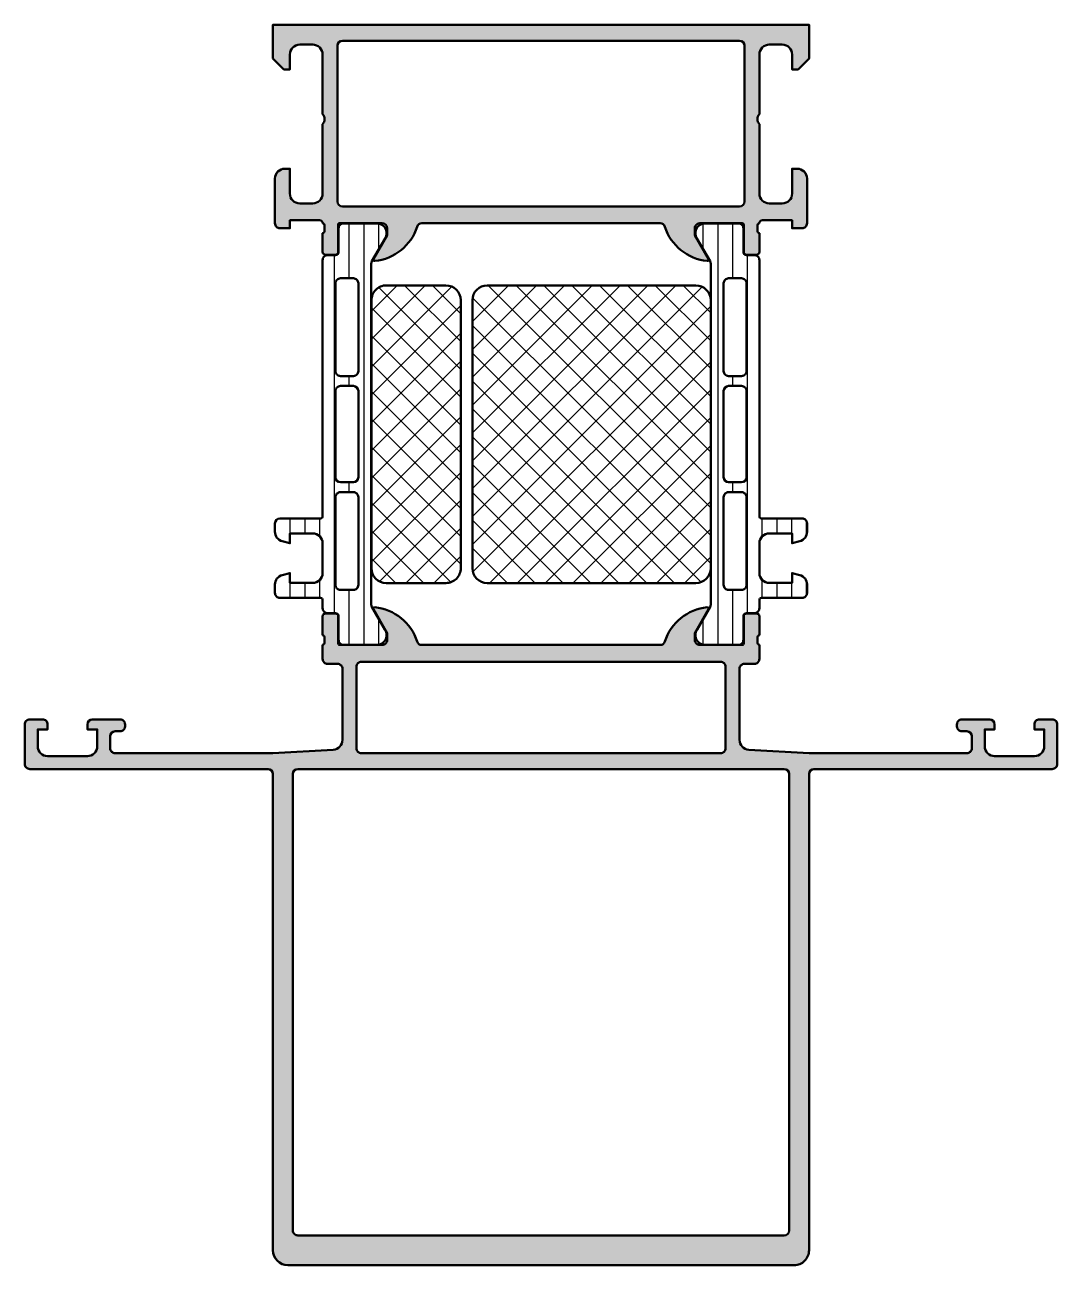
# Model space of a CAD drawing. Extents: x 0 to 104, y -50 to 75.
import ezdxf

# ---------------------------------------------------------------- set-up
doc = ezdxf.new("R2010")
doc.units = 0
for name, color, linetype, lineweight in [('0S-Alu contour', 7, 'Continuous', 50), ('0S-Alu hatch', 252, 'Continuous', 25), ('0S-Plastic contour', 254, 'Continuous', 50), ('0S-Plastic hatch', 253, 'Continuous', 25), ('0S-PT contour', 91, 'Continuous', 50), ('0S-PT hatch', 103, 'Continuous', 25)]:
    doc.layers.add(name, color=color, linetype=linetype, lineweight=lineweight)
pattern_1 = [(90, (0, 0), (-1.4859, 0), [])]
pattern_2 = [(135, (0, 0), (-1.403165018917055, -1.403165018917055), []), (225, (0, 0), (1.403165018917055, -1.403165018917055), [])]

# ---------------------------------------------------------------- blocks, each defined once
blk = doc.blocks.new('345130__077A57E2_71A7_4F3A_BFBE_2AA8965C0F9E_')
at = {"layer": '0S-Alu hatch'}
h = blk.add_hatch(color=256, dxfattribs=at)
edge = h.paths.add_edge_path()
edge.add_line((25.00000000000001, 71.60000000000001), (26.1, 70.5))
edge.add_line((26.1, 70.5), (26.7, 70.50000000000001))
edge.add_line((26.7, 70.50000000000001), (26.7, 72.00000000000001))
edge.add_ellipse((27.70000000000002, 72), major_axis=(-1.000000000000017, 0), ratio=1, start_angle=270.000000000001, end_angle=360, ccw=False)
edge.add_line((27.7, 73.00000000000001), (29, 73))
edge.add_ellipse((29, 72), major_axis=(-1, 0), ratio=1, start_angle=180, end_angle=270.0000000000004, ccw=False)
edge.add_line((30, 72.00000000000001), (30, 66))
edge.add_ellipse((29.475, 65.5), major_axis=(-0.7250000000000014, 0), ratio=1, start_angle=136.3971810272965, end_angle=223.6028189727035, ccw=False)
edge.add_line((30, 65), (30, 58))
edge.add_ellipse((28.99999999999999, 58), major_axis=(-1.000000000000003, 0), ratio=1, start_angle=90.00000000000023, end_angle=180, ccw=False)
edge.add_line((29, 56.99999999999999), (27.7, 56.99999999999999))
edge.add_ellipse((27.7, 57.99999999999999), major_axis=(-1, 0), ratio=1, start_angle=0, end_angle=89.9999999999996, ccw=False)
edge.add_line((26.7, 57.99999999999999), (26.7, 60.5))
edge.add_line((26.7, 60.5), (26.2, 60.5))
edge.add_arc((26.2, 59.5), 1, 90, 180)
edge.add_line((25.2, 59.5), (25.2, 54.99999999999995))
edge.add_arc((25.69999999999998, 54.99999999999996), 0.4999999999999823, 180, 270.0000000000025)
edge.add_line((25.7, 54.49999999999997), (26.7, 54.5))
edge.add_line((26.7, 54.5), (26.69999999999998, 55.30000000000001))
edge.add_line((26.69999999999998, 55.30000000000001), (29.69999999999998, 55.29999999999998))
edge.add_ellipse((29.69999999999999, 55), major_axis=(-0.2999999999999829, 0), ratio=1, start_angle=180, end_angle=270.0000000000007, ccw=False)
edge.add_ellipse((29.92116355345694, 54.73247940800685), major_axis=(-0.2788950563274519, 0), ratio=1, start_angle=178.8354106259004, end_angle=253.5801235805112, ccw=False)
edge.add_line((30.200001, 54.72681100000848), (30.200001, 54.27321700000849))
edge.add_ellipse((29.92113290435682, 54.26755634053144), major_axis=(-0.2789255417371575, 0), ratio=1, start_angle=106.4245945553563, end_angle=181.1628700728853, ccw=False)
edge.add_line((30, 54.00001300000849), (30, 52.12000199999998))
edge.add_arc((30.3, 52.12000199999997), 0.3000000000000007, 180, 269.9999999999986)
edge.add_line((30.29999999999999, 51.82000199999997), (31.27997431904278, 51.82000199999997))
edge.add_arc((31.27997431904279, 52.12000199999998), 0.3000000000000043, 269.9999999999986, 360)
edge.add_line((31.57997431904279, 52.12000199999998), (31.57997431904278, 54.87999999999997))
edge.add_ellipse((31.69997431904278, 54.87999999999996), major_axis=(-0.1199999999999974, 0), ratio=1, start_angle=270.00000000000676, end_angle=360, ccw=False)
edge.add_line((31.69997431904277, 54.99999999999996), (36.00000000000001, 54.99999999999996))
edge.add_ellipse((36.00000000000001, 54.49999999999997), major_axis=(-0.4999999999999929, 0), ratio=1, start_angle=180, end_angle=270, ccw=False)
edge.add_line((36.50000000000001, 54.49999999999997), (36.50000000000002, 53.79999999999995))
edge.add_line((36.50000000000002, 53.79999999999995), (35.11850454237765, 51.40717967697241))
edge.add_arc((35.23811978464832, 51.33811978464827), 0.1381197846483018, 150.0000000000017, 275.6225775507922)
edge.add_arc((34.76177675882623, 56.17660886184786), 5.0000000000001, 275.6225775507933, 342.2515836439296)
edge.add_ellipse((40.00000000000004, 54.50000000000006), major_axis=(-0.4999999999999076, 0), ratio=1, start_angle=270, end_angle=342.25158364393315, ccw=False)
edge.add_line((40.00000000000004, 54.99999999999997), (63.99999999999998, 54.99999999999996))
edge.add_ellipse((63.99999999999993, 54.50000000000002), major_axis=(-0.4999999999999361, 0), ratio=1, start_angle=197.7484163560607, end_angle=269.9999999999943, ccw=False)
edge.add_arc((69.23822324117373, 56.17660886184781), 5.000000000000039, 197.7484163560708, 264.3774224492071)
edge.add_arc((68.76188021535168, 51.33811978464827), 0.1381197846482956, 264.3774224492049, 389.9999999999957)
edge.add_line((68.88149545762235, 51.4071796769724), (67.49999999999997, 53.79999999999995))
edge.add_line((67.49999999999997, 53.79999999999995), (67.49999999999999, 54.49999999999995))
edge.add_ellipse((67.99999999999996, 54.49999999999999), major_axis=(-0.4999999999999716, 0), ratio=1, start_angle=269.9999999999984, end_angle=360, ccw=False)
edge.add_line((67.99999999999997, 54.99999999999996), (72.3000256809572, 54.99999999999996))
edge.add_ellipse((72.30002568095722, 54.87999999999998), major_axis=(-0.1199999999999761, 0), ratio=1, start_angle=180, end_angle=270.00000000000676, ccw=False)
edge.add_line((72.4200256809572, 54.87999999999996), (72.4200256809572, 52.12000199999997))
edge.add_arc((72.7200256809572, 52.12000199999997), 0.3000000000000043, 180, 270)
edge.add_line((72.7200256809572, 51.82000199999997), (73.69999999999999, 51.82000199999997))
edge.add_arc((73.69999999999999, 52.12000199999997), 0.3000000000000025, 270, 360)
edge.add_line((73.99999999999999, 52.12000199999997), (73.99999999999999, 54.00001300000848))
edge.add_ellipse((74.0788670956432, 54.26755634053145), major_axis=(-0.2789255417371992, 0), ratio=1, start_angle=-1.1628700728805939, end_angle=73.5754054446374, ccw=False)
edge.add_line((73.79999899999999, 54.27321700000849), (73.79999899999999, 54.72681100000848))
edge.add_ellipse((74.07883644654304, 54.73247940800685), major_axis=(-0.2788950563274377, 0), ratio=1, start_angle=-73.58012358050348, end_angle=1.1645893740957263, ccw=False)
edge.add_ellipse((74.29999999999998, 54.99999999999996), major_axis=(-0.3000000000000114, 0), ratio=1, start_angle=270, end_angle=360, ccw=False)
edge.add_line((74.29999999999998, 55.29999999999998), (77.30000000000001, 55.3))
edge.add_line((77.30000000000001, 55.3), (77.30000000000001, 54.49999999999999))
edge.add_line((77.30000000000001, 54.49999999999999), (78.3, 54.49999999999996))
edge.add_arc((78.30000000000001, 54.99999999999995), 0.4999999999999892, 269.9999999999984, 360)
edge.add_line((78.79999999999998, 54.99999999999995), (78.79999999999998, 59.49999999999999))
edge.add_arc((77.8, 59.49999999999999), 1.000000000000003, 0, 90)
edge.add_line((77.8, 60.5), (77.3, 60.5))
edge.add_line((77.3, 60.5), (77.3, 57.99999999999998))
edge.add_ellipse((76.30000000000001, 57.99999999999998), major_axis=(-0.9999999999999857, 0), ratio=1, start_angle=90, end_angle=180, ccw=False)
edge.add_line((76.29999999999998, 56.99999999999999), (75, 56.99999999999999))
edge.add_ellipse((75, 58), major_axis=(-1.000000000000007, 0), ratio=1, start_angle=0, end_angle=90, ccw=False)
edge.add_line((74, 58), (74, 65))
edge.add_ellipse((74.52499999999999, 65.5), major_axis=(-0.7249999999999939, 0), ratio=1, start_angle=-43.602818972704085, end_angle=43.602818972704085, ccw=False)
edge.add_line((74, 66), (74, 72))
edge.add_ellipse((74.99999999999999, 72.00000000000001), major_axis=(-0.9999999999999857, 0), ratio=1, start_angle=269.9999999999992, end_angle=360, ccw=False)
edge.add_line((75, 73), (76.29999999999998, 73))
edge.add_ellipse((76.30000000000001, 72.00000000000001), major_axis=(-0.9999999999999857, 0), ratio=1, start_angle=180, end_angle=270.0000000000008, ccw=False)
edge.add_line((77.3, 72), (77.3, 70.5))
edge.add_line((77.3, 70.5), (77.9, 70.5))
edge.add_line((77.9, 70.5), (79, 71.60000000000001))
edge.add_line((79, 71.60000000000001), (79, 75))
edge.add_line((79, 75), (25, 75))
edge.add_line((25, 75), (25.00000000000001, 71.60000000000001))
edge = h.paths.add_edge_path()
edge.add_ellipse((32.00001799965667, 72.89972055052948), major_axis=(-0.500002740875123, 0), ratio=1, start_angle=270.0003140785705, end_angle=359.99968592151924, ccw=False)
edge.add_line((32.00001525878906, 73.3997232913971), (71.99985790252686, 73.3997232913971))
edge.add_ellipse((71.99985516165924, 72.89972055052948), major_axis=(-0.5000027408751199, 0), ratio=1, start_angle=180.0003140784808, end_angle=269.99968592142864, ccw=False)
edge.add_line((72.49985790252686, 72.8997232913971), (72.49985790252686, 57.1997261047371))
edge.add_ellipse((71.99985516165924, 57.19972884560394), major_axis=(-0.5000027408751199, 0), ratio=1, start_angle=90.00031407857142, end_angle=179.9996859215194, ccw=False)
edge.add_line((71.99985790252686, 56.69972610473632), (32.00001525878906, 56.69972610473632))
edge.add_ellipse((32.00001799965667, 57.19972884560394), major_axis=(-0.5000027408751199, 0), ratio=1, start_angle=0.00031407848081244083, end_angle=89.99968592142937, ccw=False)
edge.add_line((31.50001525878906, 57.19972610473632), (31.50001525878906, 72.89972329139628))
at = {"layer": '0S-Alu contour', "color": 7}
for points in [[(77.3, 72), (77.3, 70.5), (77.9, 70.5), (79, 71.60000000000001), (79, 75), (25, 75), (25.00000000000001, 71.60000000000001)], [(27.7, 73.00000000000001), (29, 73)], [(31.50001525878906, 57.19972610473632), (31.50001525878906, 72.89972329139628)], [(32.00001525878906, 73.3997232913971), (71.99985790252686, 73.3997232913971)], [(72.49985790252686, 72.8997232913971), (72.49985790252686, 57.1997261047371)], [(75, 73), (76.29999999999998, 73)], [(25.00000000000001, 71.60000000000001), (26.1, 70.5), (26.7, 70.50000000000001), (26.7, 72.00000000000001)], [(30, 72.00000000000001), (30, 66)], [(74, 66), (74, 72)], [(30, 65), (30, 58)], [(74, 58), (74, 65)], [(26.7, 57.99999999999999), (26.7, 60.5), (26.2, 60.5)], [(77.8, 60.5), (77.3, 60.5), (77.3, 57.99999999999998)], [(25.2, 59.5), (25.2, 54.99999999999995)], [(78.79999999999998, 54.99999999999995), (78.79999999999998, 59.49999999999999)], [(29, 56.99999999999999), (27.7, 56.99999999999999)], [(71.99985790252686, 56.69972610473632), (32.00001525878906, 56.69972610473632)], [(76.29999999999998, 56.99999999999999), (75, 56.99999999999999)], [(25.7, 54.49999999999997), (26.7, 54.5), (26.69999999999998, 55.30000000000001), (29.69999999999998, 55.29999999999998)], [(74.29999999999998, 55.29999999999998), (77.30000000000001, 55.3), (77.30000000000001, 54.49999999999999), (78.3, 54.49999999999996)], [(30, 54.00001300000849), (30, 52.12000199999998)], [(30.200001, 54.72681100000848), (30.200001, 54.27321700000849)], [(31.57997431904279, 52.12000199999998), (31.57997431904278, 54.87999999999997)], [(31.69997431904277, 54.99999999999996), (36.00000000000001, 54.99999999999996)], [(36.50000000000001, 54.49999999999997), (36.50000000000002, 53.79999999999995), (35.11850454237765, 51.40717967697241)], [(40.00000000000004, 54.99999999999997), (63.99999999999998, 54.99999999999996)], [(68.88149545762235, 51.4071796769724), (67.49999999999997, 53.79999999999995), (67.49999999999999, 54.49999999999995)], [(67.99999999999997, 54.99999999999996), (72.3000256809572, 54.99999999999996)], [(72.4200256809572, 54.87999999999996), (72.4200256809572, 52.12000199999997)], [(73.79999899999999, 54.27321700000849), (73.79999899999999, 54.72681100000848)], [(73.99999999999999, 52.12000199999997), (73.99999999999999, 54.00001300000848)], [(30.29999999999999, 51.82000199999997), (31.27997431904278, 51.82000199999997)], [(72.7200256809572, 51.82000199999997), (73.69999999999999, 51.82000199999997)]]:
    blk.add_lwpolyline(points, dxfattribs=at)
at = {"layer": '0S-Alu contour', "color": 7, "extrusion": (0, 0, -1)}
for centre, radius, start, end in [((-27.70000000000002, 72), 1.000000000000017, 0, 89.99999999999898), ((-29, 72), 1, 89.99999999999959, 180), ((-32.00001799965667, 72.89972055052948), 0.500002740875123, 0.0003140784807261, 89.99968592142947), ((-71.99985516165924, 72.89972055052948), 0.5000027408751199, 90.00031407857134, 179.9996859215192), ((-74.99999999999999, 72.00000000000001), 0.9999999999999857, 0, 90.00000000000081), ((-76.30000000000001, 72.00000000000001), 0.9999999999999857, 89.9999999999992, 180), ((-29.475, 65.5), 0.7250000000000015, 136.3971810272965, 223.6028189727035), ((-74.52499999999999, 65.5), 0.7249999999999939, 316.3971810272959, 43.6028189727041), ((-27.7, 57.99999999999999), 1, 270.0000000000004, 0), ((-28.99999999999999, 58), 1.000000000000003, 180, 269.9999999999998), ((-75, 58), 1.000000000000007, 270, 0), ((-76.30000000000001, 57.99999999999998), 0.9999999999999857, 180, 270), ((-32.00001799965667, 57.19972884560394), 0.5000027408751199, 270.0003140785706, 359.9996859215192), ((-71.99985516165924, 57.19972884560394), 0.5000027408751199, 180.0003140784807, 269.9996859214286), ((-29.69999999999999, 55), 0.2999999999999829, 89.99999999999935, 180), ((-74.29999999999998, 54.99999999999996), 0.3000000000000114, 0, 90), ((-29.92116355345694, 54.73247940800685), 0.2788950563274519, 106.4198764194888, 181.1645893740997), ((-29.92113290435682, 54.26755634053144), 0.2789255417371575, 178.8371299271147, 253.5754054446437), ((-31.69997431904278, 54.87999999999996), 0.1199999999999974, 0, 89.99999999999324), ((-36.00000000000001, 54.49999999999997), 0.4999999999999929, 90, 180), ((-40.00000000000004, 54.50000000000006), 0.4999999999999076, 17.74841635606684, 90), ((-63.99999999999993, 54.50000000000002), 0.4999999999999361, 90.0000000000057, 162.2515836439393), ((-67.99999999999996, 54.49999999999999), 0.4999999999999716, 0, 90.0000000000016), ((-72.30002568095722, 54.87999999999998), 0.1199999999999761, 89.99999999999324, 180), ((-74.07883644654304, 54.73247940800685), 0.2788950563274377, 358.8354106259043, 73.58012358050365), ((-74.0788670956432, 54.26755634053145), 0.2789255417371992, 286.4245945553626, 1.162870072880582)]:
    blk.add_arc(centre, radius, start, end, dxfattribs=at)
at = {"layer": '0S-Alu contour', "color": 7}
for centre, radius, start, end in [((26.2, 59.5), 1, 90, 180), ((77.8, 59.49999999999999), 1.000000000000003, 0, 90), ((25.69999999999998, 54.99999999999996), 0.4999999999999823, 180, 270.0000000000025), ((34.76177675882623, 56.17660886184786), 5.0000000000001, 275.6225775507933, 342.2515836439296), ((69.23822324117373, 56.17660886184781), 5.000000000000039, 197.7484163560708, 264.3774224492071), ((78.30000000000001, 54.99999999999995), 0.4999999999999892, 269.9999999999984, 0), ((30.3, 52.12000199999997), 0.3000000000000007, 180, 269.9999999999986), ((31.27997431904279, 52.12000199999998), 0.3000000000000043, 269.9999999999986, 0), ((35.23811978464832, 51.33811978464827), 0.1381197846483018, 150.0000000000017, 275.6225775507922), ((68.76188021535168, 51.33811978464827), 0.1381197846482956, 264.3774224492049, 29.99999999999571), ((72.7200256809572, 52.12000199999997), 0.3000000000000043, 180, 270), ((73.69999999999999, 52.12000199999997), 0.3000000000000025, 270, 0)]:
    blk.add_arc(centre, radius, start, end, dxfattribs=at)
blk = doc.blocks.new('284033__A9D5C928_6CA8_48C4_A372_7DEFB473AED5___01EA4953_F670_4D15_8A5D_4F17DC1F72D3_')
at = {"layer": '0S-Plastic hatch'}
h = blk.add_hatch(dxfattribs=at)
h.set_pattern_fill('ANSI31', color=256, scale=0.4680000000000001, angle=45, style=0)
h.set_pattern_definition(pattern_1)
edge = h.paths.add_edge_path()
edge.add_line((30.00000000000001, 51.29262339778483), (29.999977078442, 25.45125658823265))
edge.add_ellipse((29.79583821281997, 25.45537538707199), major_axis=(-0.2041804127758801, 0), ratio=1, start_angle=90.48506106571949, end_angle=178.8441310561829, ccw=False)
edge.add_line((29.79756676571524, 25.25120229122875), (25.69756676572696, 25.25120229122875))
edge.add_arc((25.69756676572696, 24.7512022912288), 0.4999999999999467, 90, 180)
edge.add_line((25.19756676572701, 24.7512022912288), (25.19756676572701, 23.92045306784113))
edge.add_arc((26.19756676572708, 23.92045306784116), 1.000000000000066, 180, 254.9999999989172)
edge.add_line((25.93874772060629, 22.95452724155692), (26.69756676572696, 22.75120229122874))
edge.add_line((26.69756676572696, 22.75120229122874), (26.69756676572695, 23.75120229122874))
edge.add_line((26.69756676572695, 23.75120229122874), (28.99756676571536, 23.75120229122874))
edge.add_ellipse((28.99585773187428, 22.74707631855115), major_axis=(-1.004127427074072, 0), ratio=1, start_angle=180.229859678484, end_angle=269.902482024915, ccw=False)
edge.add_line((29.999977078442, 22.75110467439826), (29.999977078442, 19.7512263202546))
edge.add_ellipse((28.9958575199941, 19.75532877543038), major_axis=(-1.004127938958017, 0), ratio=1, start_angle=90.09753001532061, end_angle=179.7659122786844, ccw=False)
edge.add_line((28.99756676571531, 18.75120229122874), (26.69756676572696, 18.75120229122874))
edge.add_line((26.69756676572696, 18.75120229122874), (26.69756676572684, 19.75120229122868))
edge.add_line((26.69756676572684, 19.75120229122868), (25.93874772060627, 19.54787734087043))
edge.add_arc((26.19756676572687, 18.58195151458677), 0.9999999999994578, 105.0000000010804, 180)
edge.add_line((25.19756676572741, 18.58195151458677), (25.19756676572696, 17.75120229122873))
edge.add_arc((25.69756676572696, 17.75120229122874), 0.5000000000000027, 180, 270.0000000000008)
edge.add_line((25.69756676572696, 17.25120229122874), (29.79756676571533, 17.25120229122874))
edge.add_ellipse((29.79756676571532, 17.05120229122875), major_axis=(-0.1999999999999922, 0), ratio=1, start_angle=180, end_angle=269.999999999999, ccw=False)
edge.add_line((29.99756676571531, 17.05120229122875), (29.99888731070525, 16.21013004610087))
edge.add_arc((30.49888463137103, 16.21010925689816), 0.4999973210979717, 179.9976177199981, 269.9982316841403)
edge.add_line((30.49886919998673, 15.71011193603832), (31.30920053280163, 15.71008330962011))
edge.add_ellipse((31.30918966656731, 15.41008330981691), major_axis=(-0.299999999999997, 0), ratio=1, start_angle=179.9979247021016, end_angle=269.99792470211383, ccw=False)
edge.add_line((31.60918966637052, 15.41007244358252), (31.60877078615773, 13.01007407424409))
edge.add_arc((32.10876676317273, 13.01005332437419), 0.4999959774455613, 179.9976222209284, 269.9982271833)
edge.add_line((32.10875129255297, 12.51005734716797), (35.58529278835882, 12.50993069970387))
edge.add_arc((35.4430179914446, 13.49975392838029), 0.9999960709244808, 278.1795327540135, 392.7249408019536)
edge.add_line((36.28429022210339, 14.04035838247477), (34.96590322431635, 16.32406298372987))
edge.add_ellipse((35.39892499595687, 16.57404727380661), major_axis=(-0.4999999999998691, 0), ratio=1, start_angle=-0.002015393048509395, end_angle=29.997921301465, ccw=False)
edge.add_line((34.89892499626633, 16.57406486142885), (34.90001130869739, 50.92833361702787))
edge.add_ellipse((35.40001130835032, 50.92831498386864), major_axis=(-0.500000000000123, 0), ratio=1, start_angle=329.997928102772, end_angle=359.9978647972848, ccw=False)
edge.add_line((34.96700764709821, 51.17833064206306), (36.28556007655462, 53.46193973131243))
edge.add_arc((35.44432701033436, 54.00260512706296), 0.99999607092448, 327.2709086022735, 441.8163166502142)
edge.add_line((35.58667351121614, 54.99241804653366), (32.11013201541031, 54.99254469399775))
edge.add_arc((32.11011126554041, 54.49254871698272), 0.499995977445583, 89.99762222092792, 179.9982271832751)
edge.add_line((31.61011528833416, 54.49256418760271), (31.61036030891498, 52.09256579421701))
edge.add_ellipse((31.31036030911177, 52.09257666045132), major_axis=(-0.3000000000000041, 0), ratio=1, start_angle=89.99792470211662, end_angle=179.9979247021016, ccw=False)
edge.add_line((31.31034944287746, 51.79257666064811), (30.50001811006254, 51.79260528706631))
edge.add_arc((30.49999732085985, 51.29260796640053), 0.4999973210979748, 89.99761772008878, 179.9982316841069)
edge = h.paths.add_edge_path()
edge.add_line((31.29944869857368, 40.10119604587006), (31.29944869857368, 48.95118994235431))
edge.add_ellipse((31.79944870066131, 48.95118994053619), major_axis=(-0.5000000020876287, 0), ratio=1, start_angle=269.9981008973825, end_angle=360, ccw=False)
edge.add_line((31.79946527345813, 49.45118994234917), (33.09945937972603, 49.45118994234917))
edge.add_ellipse((33.09946301908265, 48.9511935817058), major_axis=(-0.4999963606566095, 0), ratio=1, start_angle=179.9995829571355, end_angle=270.0004170425845, ccw=False)
edge.add_line((33.59945937972602, 48.95118994234917), (33.59945937972602, 40.10119604586718))
edge.add_ellipse((33.09946301908276, 40.10119240650811), major_axis=(-0.4999963606565073, 0), ratio=1, start_angle=89.99958295740407, end_angle=180.0004170428646, ccw=False)
edge.add_line((33.09945937972604, 39.60119604586486), (31.7994652734133, 39.60119604586486))
edge.add_ellipse((31.79944870073098, 40.10119604774751), major_axis=(-0.5000000021573054, 0), ratio=1, start_angle=0, end_angle=90.00189908949642, ccw=False)
edge = h.paths.add_edge_path()
edge.add_line((31.29944869858406, 29.40118994305283), (31.29944869858405, 38.10119604656852))
edge.add_ellipse((31.79944869858406, 38.10119604656331), major_axis=(-0.5000000000000071, 0), ratio=1, start_angle=269.99999999880595, end_angle=360, ccw=False)
edge.add_line((31.79944869859447, 38.60119604656332), (33.0994593797468, 38.60119604656331))
edge.add_ellipse((33.0994593797364, 38.1011960465633), major_axis=(-0.5000000000000134, 0), ratio=1, start_angle=180, end_angle=269.999999998808, ccw=False)
edge.add_line((33.59945937973642, 38.10119604656851), (33.59945937973641, 29.40118994304763))
edge.add_ellipse((33.09945937973642, 29.40118994304763), major_axis=(-0.4999999999999929, 0), ratio=1, start_angle=90, end_angle=180, ccw=False)
edge.add_line((33.09945937973642, 28.90118994304764), (31.79944869858406, 28.90118994304764))
edge.add_ellipse((31.79944869858406, 29.40118994304763), major_axis=(-0.4999999999999983, 0), ratio=1, start_angle=0, end_angle=90, ccw=False)
edge = h.paths.add_edge_path()
edge.add_line((33.59945937973641, 27.40118994304763), (33.59945937973641, 18.55121130535755))
edge.add_ellipse((33.09944412094735, 18.55121130535236), major_axis=(-0.5000152587890554, 0), ratio=1, start_angle=89.9999999999992, end_angle=180, ccw=False)
edge.add_line((33.09944412094735, 18.05119604656331), (31.799433439795, 18.05119604656331))
edge.add_ellipse((31.799433439795, 18.55118078777423), major_axis=(-0.4999847412109291, 0), ratio=1, start_angle=0, end_angle=90.0000000000004, ccw=False)
edge.add_line((31.29944869858407, 18.55118078777423), (31.29944869858407, 27.40118994305277))
edge.add_ellipse((31.79944870067169, 27.40118994123467), major_axis=(-0.5000000020876199, 0), ratio=1, start_angle=269.9981008973846, end_angle=360, ccw=False)
edge.add_line((31.79946527346849, 27.90118994304763), (33.09945937973641, 27.90118994304763))
edge.add_ellipse((33.09946301909308, 27.40119358240431), major_axis=(-0.4999963606565686, 0), ratio=1, start_angle=179.9995829571355, end_angle=270.00041704259024, ccw=False)
at = {"layer": '0S-Alu contour', "color": 7}
for points in [[(31.29944869857368, 40.10119604587006), (31.29944869857368, 48.95118994235431)], [(31.79946527345813, 49.45118994234917), (33.09945937972603, 49.45118994234917)], [(33.59945937972602, 48.95118994234917), (33.59945937972602, 40.10119604586718)], [(33.09945937972604, 39.60119604586486), (31.7994652734133, 39.60119604586486)], [(31.29944869858406, 29.40118994305283), (31.29944869858405, 38.10119604656852)], [(31.79944869859447, 38.60119604656332), (33.0994593797468, 38.60119604656331)], [(33.59945937973642, 38.10119604656851), (33.59945937973641, 29.40118994304763)], [(33.09945937973642, 28.90118994304764), (31.79944869858406, 28.90118994304764)], [(31.79946527346849, 27.90118994304763), (33.09945937973641, 27.90118994304763)], [(31.29944869858407, 18.55118078777423), (31.29944869858407, 27.40118994305277)], [(33.59945937973641, 27.40118994304763), (33.59945937973641, 18.55121130535755)], [(33.09944412094735, 18.05119604656331), (31.799433439795, 18.05119604656331)]]:
    blk.add_lwpolyline(points, dxfattribs=at)
at = {"layer": '0S-Alu contour', "color": 7, "extrusion": (0, 0, -1)}
for centre, radius, start, end in [((-31.79944870066131, 48.95118994053619), 0.5000000020876287, 0, 90.00189910261747), ((-33.09946301908265, 48.9511935817058), 0.4999963606566095, 89.99958295741548, 180.0004170428646), ((-31.79944870073098, 40.10119604774751), 0.5000000021573054, 269.9981009105036, 0), ((-33.09946301908276, 40.10119240650811), 0.4999963606565073, 179.9995829571354, 270.0004170425959), ((-31.79944869858406, 38.10119604656331), 0.5000000000000071, 0, 90.00000000119407), ((-33.0994593797364, 38.1011960465633), 0.5000000000000134, 90.00000000119202, 180), ((-31.79944869858406, 29.40118994304763), 0.4999999999999983, 270, 0), ((-33.09945937973642, 29.40118994304763), 0.4999999999999929, 180, 270), ((-31.79944870067169, 27.40118994123467), 0.5000000020876199, 0, 90.00189910261543), ((-33.09946301909308, 27.40119358240431), 0.4999963606565686, 89.99958295740979, 180.0004170428646), ((-31.799433439795, 18.55118078777423), 0.4999847412109291, 269.9999999999996, 0), ((-33.09944412094735, 18.55121130535236), 0.5000152587890554, 180, 270.0000000000008)]:
    blk.add_arc(centre, radius, start, end, dxfattribs=at)
at = {"layer": '0S-Plastic contour', "color": 7}
for points in [[(31.61011528833416, 54.49256418760271), (31.61036030891498, 52.09256579421701)], [(35.58667351121614, 54.99241804653366), (32.11013201541031, 54.99254469399775)], [(34.96700764709821, 51.17833064206306), (36.28556007655462, 53.46193973131243)], [(30.00000000000001, 51.29262339778483), (29.999977078442, 25.45125658823265)], [(31.31034944287746, 51.79257666064811), (30.50001811006254, 51.79260528706631)], [(34.89892499626633, 16.57406486142885), (34.90001130869739, 50.92833361702787)], [(29.79756676571524, 25.25120229122875), (25.69756676572696, 25.25120229122875)], [(25.19756676572701, 24.7512022912288), (25.19756676572701, 23.92045306784113)], [(25.93874772060629, 22.95452724155692), (26.69756676572696, 22.75120229122874), (26.69756676572695, 23.75120229122874), (28.99756676571536, 23.75120229122874)], [(29.999977078442, 22.75110467439826), (29.999977078442, 19.7512263202546)], [(28.99756676571531, 18.75120229122874), (26.69756676572696, 18.75120229122874), (26.69756676572684, 19.75120229122868), (25.93874772060627, 19.54787734087043)], [(25.19756676572741, 18.58195151458677), (25.19756676572696, 17.75120229122873)], [(25.69756676572696, 17.25120229122874), (29.79756676571533, 17.25120229122874)], [(29.99756676571531, 17.05120229122875), (29.99888731070525, 16.21013004610087)], [(36.28429022210339, 14.04035838247477), (34.96590322431635, 16.32406298372987)], [(30.49886919998673, 15.71011193603832), (31.30920053280163, 15.71008330962011)], [(31.60918966637052, 15.41007244358252), (31.60877078615773, 13.01007407424409)], [(32.10875129255297, 12.51005734716797), (35.58529278835882, 12.50993069970387)]]:
    blk.add_lwpolyline(points, dxfattribs=at)
for centre, radius, start, end in [((32.11011126554041, 54.49254871698272), 0.499995977445583, 89.99762222092792, 179.9982271832751), ((35.44432701033436, 54.00260512706296), 0.99999607092448, 327.2709086022735, 81.81631665021425), ((30.49999732085985, 51.29260796640053), 0.4999973210979748, 89.99761772008878, 179.9982316841069), ((25.69756676572696, 24.7512022912288), 0.4999999999999467, 90, 180), ((26.19756676572708, 23.92045306784116), 1.000000000000066, 180, 254.9999999989172), ((26.19756676572687, 18.58195151458677), 0.9999999999994578, 105.0000000010804, 180), ((25.69756676572696, 17.75120229122874), 0.5000000000000027, 180, 270.0000000000008), ((30.49888463137103, 16.21010925689816), 0.4999973210979717, 179.9976177199981, 269.9982316841403), ((35.4430179914446, 13.49975392838029), 0.9999960709244808, 278.1795327540135, 32.72494080195354), ((32.10876676317273, 13.01005332437419), 0.4999959774455613, 179.9976222209284, 269.9982271833)]:
    blk.add_arc(centre, radius, start, end, dxfattribs=at)
at = {"layer": '0S-Plastic contour', "color": 7, "extrusion": (0, 0, -1)}
for centre, radius, start, end in [((-31.31036030911177, 52.09257666045132), 0.3000000000000041, 180.0020752978985, 270.0020752978834), ((-35.40001130835032, 50.92831498386864), 0.500000000000123, 0.0021352027151592, 30.00207189722799), ((-29.79583821281997, 25.45537538707199), 0.2041804127758801, 181.1558689438172, 269.5149389342805), ((-28.99585773187428, 22.74707631855115), 1.004127427074072, 90.09751797508503, 179.770140321516), ((-28.9958575199941, 19.75532877543038), 1.004127938958017, 180.2340877213157, 269.9024699846794), ((-29.79756676571532, 17.05120229122875), 0.1999999999999922, 90.00000000000102, 180), ((-35.39892499595687, 16.57404727380661), 0.4999999999998691, 330.002078698535, 0.0020153930485069), ((-31.30918966656731, 15.41008330981691), 0.299999999999997, 90.00207529788617, 180.0020752978985)]:
    blk.add_arc(centre, radius, start, end, dxfattribs=at)
blk = doc.blocks.new('284033__23DA8AA2_DCC5_43C6_B2F7_647355C521E2___53FE3F40_74AF_49CA_A461_2F17D528BC0B_')
at = {"layer": '0S-Plastic hatch'}
h = blk.add_hatch(dxfattribs=at)
h.set_pattern_fill('ANSI31', color=256, scale=0.4680000000000001, angle=45, style=0)
h.set_pattern_definition(pattern_1)
edge = h.paths.add_edge_path()
edge.add_line((69.09998869130261, 50.9283336170279), (69.10107500373368, 16.5740648614285))
edge.add_ellipse((68.60107500403612, 16.57404727380755), major_axis=(-0.5000000000068889, 0), ratio=1, start_angle=150.0020786988481, end_angle=180.0020153926869, ccw=False)
edge.add_line((69.03409677568409, 16.32406298372966), (67.71570977789662, 14.04035838247481))
edge.add_arc((68.55698200855544, 13.49975392838032), 0.9999960709244824, 147.2750591980472, 261.8204672459849)
edge.add_line((68.41470721164119, 12.5099306997039), (71.89124870744703, 12.510057347168))
edge.add_arc((71.89123323682726, 13.01005332437425), 0.499995977445579, 270.0017728167015, 360.0023777790716)
edge.add_line((72.39122921384228, 13.01007407424415), (72.39081033362949, 15.41007244358262))
edge.add_ellipse((72.69081033343268, 15.41008330981695), major_axis=(-0.2999999999999828, 0), ratio=1, start_angle=-89.9979247021165, end_angle=0.002075297898500139, ccw=False)
edge.add_line((72.69079946719837, 15.71008330962014), (73.50113080001327, 15.71011193603835))
edge.add_arc((73.50111536862897, 16.21010925689821), 0.4999973210979775, 270.0017683158593, 360.0023822800018)
edge.add_line((74.00111268929474, 16.21013004610169), (74.0024332342847, 17.05120229122879))
edge.add_ellipse((74.20243323428468, 17.05120229122874), major_axis=(-0.2000000000000028, 0), ratio=1, start_angle=270.0000000000041, end_angle=360, ccw=False)
edge.add_line((74.20243323428468, 17.25120229122875), (78.30243323427302, 17.25120229122877))
edge.add_arc((78.30243323427308, 17.75120229122872), 0.4999999999999716, 269.9999999999951, 360)
edge.add_line((78.80243323427305, 17.75120229122872), (78.8024332342726, 18.58195151458683))
edge.add_arc((77.80243323427312, 18.58195151458681), 0.9999999999994582, 0, 74.99999999891908)
edge.add_line((78.06125227939371, 19.54787734087047), (77.30243323427317, 19.75120229122872))
edge.add_line((77.30243323427317, 19.75120229122872), (77.30243323427304, 18.75120229122877))
edge.add_line((77.30243323427304, 18.75120229122877), (75.0024332342847, 18.75120229122877))
edge.add_ellipse((75.00414248000591, 19.75532877543042), major_axis=(-1.004127938958029, 0), ratio=1, start_angle=0.23408772131261912, end_angle=89.90246998467933, ccw=False)
edge.add_line((74.000022921558, 19.75122632025465), (74.00002292155801, 22.75110467439832))
edge.add_ellipse((75.0041422681257, 22.74707631855122), major_axis=(-1.004127427074053, 0), ratio=1, start_angle=270.0975179750842, end_angle=359.770140321516, ccw=False)
edge.add_line((75.00243323428462, 23.75120229122879), (77.30243323427305, 23.75120229122878))
edge.add_line((77.30243323427305, 23.75120229122878), (77.30243323427305, 22.75120229122878))
edge.add_line((77.30243323427305, 22.75120229122878), (78.06125227939371, 22.95452724155695))
edge.add_arc((77.80243323427288, 23.92045306784123), 1.000000000000099, 285.0000000010843, 360)
edge.add_line((78.80243323427298, 23.92045306784123), (78.802433234273, 24.75120229122884))
edge.add_arc((78.3024332342731, 24.75120229122886), 0.4999999999999183, 0, 90.00000000000487)
edge.add_line((78.30243323427305, 25.25120229122878), (74.20243323428475, 25.25120229122878))
edge.add_ellipse((74.2041617871801, 25.45537538707207), major_axis=(-0.2041804127759184, 0), ratio=1, start_angle=1.1558689438278975, end_angle=89.51493893426073, ccw=False)
edge.add_line((74.00002292155803, 25.45125658823268), (74, 51.29262339778486))
edge.add_arc((73.50000267914012, 51.29260796640057), 0.4999973210979775, 0.0017683158931002, 90.00238227990717)
edge.add_line((73.49998188993747, 51.79260528706635), (72.68965055712253, 51.79257666064815))
edge.add_ellipse((72.68963969088826, 52.09257666045138), major_axis=(-0.3000000000000183, 0), ratio=1, start_angle=0.002075297898500139, end_angle=90.00207529788071, ccw=False)
edge.add_line((72.38963969108504, 52.09256579421698), (72.38988471166584, 54.49256418760253))
edge.add_arc((71.88988873445956, 54.49254871698272), 0.4999959774456288, 0.0017728167248697, 90.00237777906717)
edge.add_line((71.88986798458969, 54.9925446939978), (68.41332648878387, 54.9924180465337))
edge.add_arc((68.55567298966561, 54.00260512706303), 0.9999960709244652, 98.18368334978396, 212.7290913977287)
edge.add_line((67.7144399234454, 53.46193973131248), (69.0329923529018, 51.17833064206309))
edge.add_ellipse((68.59998869385178, 50.92831498445882), major_axis=(-0.4999999977980027, 0), ratio=1, start_angle=180.0021351351196, end_angle=210.0020719648437, ccw=False)
edge = h.paths.add_edge_path()
edge.add_ellipse((72.20055129933873, 48.95118994053625), major_axis=(-0.5000000020876216, 0), ratio=1, start_angle=180, end_angle=270.0018991026211, ccw=False)
edge.add_line((72.70055130142634, 48.95118994053625), (72.70055130142633, 40.1011960458701))
edge.add_ellipse((72.200551299269, 40.10119604774757), major_axis=(-0.5000000021573358, 0), ratio=1, start_angle=89.99810091050762, end_angle=180, ccw=False)
edge.add_line((72.20053472658671, 39.6011960458649), (70.90054062027394, 39.60119604586489))
edge.add_ellipse((70.90053698091724, 40.10119240650816), major_axis=(-0.499996360656518, 0), ratio=1, start_angle=-0.000417042864683026, end_angle=90.00041704259593, ccw=False)
edge.add_line((70.40054062027397, 40.10119604586722), (70.40054062027399, 48.95118994234921))
edge.add_ellipse((70.90053698091735, 48.95119358170584), major_axis=(-0.4999963606566104, 0), ratio=1, start_angle=-90.0004170425845, end_angle=0.00041704286462618256, ccw=False)
edge.add_line((70.90054062027397, 49.4511899423492), (72.20053472654187, 49.4511899423492))
edge = h.paths.add_edge_path()
edge.add_line((70.4005406202636, 29.40118994305287), (70.4005406202636, 38.10119604656854))
edge.add_ellipse((70.9005406202636, 38.10119604656333), major_axis=(-0.5000000000000142, 0), ratio=1, start_angle=270.000000001192, end_angle=360, ccw=False)
edge.add_line((70.9005406202532, 38.60119604656335), (72.20055130140553, 38.60119604656335))
edge.add_ellipse((72.20055130141594, 38.10119604656335), major_axis=(-0.5, 0), ratio=1, start_angle=180, end_angle=270.00000000119365, ccw=False)
edge.add_line((72.70055130141596, 38.10119604656856), (72.70055130141594, 29.4011899430477))
edge.add_ellipse((72.20055130141591, 29.4011899430477), major_axis=(-0.5000000000000285, 0), ratio=1, start_angle=90.00000000000318, end_angle=180, ccw=False)
edge.add_line((72.20055130141594, 28.90118994304767), (70.90054062026358, 28.90118994304767))
edge.add_ellipse((70.90054062026363, 29.40118994304769), major_axis=(-0.5000000000000142, 0), ratio=1, start_angle=0, end_angle=89.99999999999511, ccw=False)
edge = h.paths.add_edge_path()
edge.add_line((72.70055130141594, 27.40118994305281), (72.70055130141594, 18.55118078777947))
edge.add_ellipse((72.20056656020505, 18.55118078777421), major_axis=(-0.4999847412108949, 0), ratio=1, start_angle=89.99999999999511, end_angle=180, ccw=False)
edge.add_line((72.200566560205, 18.05119604656331), (70.90055587905266, 18.05119604656334))
edge.add_ellipse((70.90055587905265, 18.5512113053524), major_axis=(-0.5000152587890554, 0), ratio=1, start_angle=0, end_angle=90.00000000000159, ccw=False)
edge.add_line((70.4005406202636, 18.5512113053524), (70.4005406202636, 27.40118994304767))
edge.add_ellipse((70.9005369809069, 27.40119358240438), major_axis=(-0.4999963606565535, 0), ratio=1, start_angle=-90.00041704259269, end_angle=0.00041704286462618256, ccw=False)
edge.add_line((70.9005406202636, 27.90118994304769), (72.20053472653152, 27.90118994304767))
edge.add_ellipse((72.20055129932837, 27.40118994123473), major_axis=(-0.5000000020875932, 0), ratio=1, start_angle=180, end_angle=270.0018991026211, ccw=False)
at = {"layer": '0S-Alu contour', "color": 7}
for points in [[(70.40054062027397, 40.10119604586722), (70.40054062027399, 48.95118994234921)], [(70.90054062027397, 49.4511899423492), (72.20053472654187, 49.4511899423492)], [(72.70055130142634, 48.95118994053625), (72.70055130142633, 40.1011960458701)], [(72.20053472658671, 39.6011960458649), (70.90054062027394, 39.60119604586489)], [(70.4005406202636, 29.40118994305287), (70.4005406202636, 38.10119604656854)], [(70.9005406202532, 38.60119604656335), (72.20055130140553, 38.60119604656335)], [(72.70055130141596, 38.10119604656856), (72.70055130141594, 29.4011899430477)], [(72.20055130141594, 28.90118994304767), (70.90054062026358, 28.90118994304767)], [(70.9005406202636, 27.90118994304769), (72.20053472653152, 27.90118994304767)], [(70.4005406202636, 18.5512113053524), (70.4005406202636, 27.40118994304767)], [(72.70055130141594, 27.40118994305281), (72.70055130141594, 18.55118078777947)], [(72.200566560205, 18.05119604656331), (70.90055587905266, 18.05119604656334)]]:
    blk.add_lwpolyline(points, dxfattribs=at)
at = {"layer": '0S-Alu contour', "color": 7, "extrusion": (0, 0, -1)}
for centre, radius, start, end in [((-70.90053698091735, 48.95119358170584), 0.4999963606566104, 359.9995829571354, 90.00041704258453), ((-72.20055129933873, 48.95118994053625), 0.5000000020876216, 89.99810089737886, 180), ((-70.90053698091724, 40.10119240650816), 0.499996360656518, 269.9995829574041, 0.0004170428646345), ((-72.200551299269, 40.10119604774757), 0.5000000021573358, 180, 270.0018990894924), ((-70.9005406202636, 38.10119604656333), 0.5000000000000142, 0, 89.99999999880797), ((-72.20055130141594, 38.10119604656335), 0.5, 89.99999999880635, 180), ((-70.90054062026363, 29.40118994304769), 0.5000000000000142, 270.0000000000049, 0), ((-72.20055130141591, 29.4011899430477), 0.5000000000000285, 180, 269.9999999999968), ((-70.9005369809069, 27.40119358240438), 0.4999963606565535, 359.9995829571354, 90.00041704259269), ((-72.20055129932837, 27.40118994123473), 0.5000000020875932, 89.99810089737886, 180), ((-70.90055587905265, 18.5512113053524), 0.5000152587890554, 269.9999999999984, 0), ((-72.20056656020505, 18.55118078777421), 0.4999847412108949, 180, 270.0000000000049)]:
    blk.add_arc(centre, radius, start, end, dxfattribs=at)
at = {"layer": '0S-Plastic contour', "color": 7}
for points in [[(71.88986798458969, 54.9925446939978), (68.41332648878387, 54.9924180465337)], [(72.38963969108504, 52.09256579421698), (72.38988471166584, 54.49256418760253)], [(67.7144399234454, 53.46193973131248), (69.0329923529018, 51.17833064206309)], [(73.49998188993747, 51.79260528706635), (72.68965055712253, 51.79257666064815)], [(74.00002292155803, 25.45125658823268), (74, 51.29262339778486)], [(69.09998869130261, 50.9283336170279), (69.10107500373368, 16.5740648614285)], [(78.30243323427305, 25.25120229122878), (74.20243323428475, 25.25120229122878)], [(75.00243323428462, 23.75120229122879), (77.30243323427305, 23.75120229122878), (77.30243323427305, 22.75120229122878), (78.06125227939371, 22.95452724155695)], [(78.80243323427298, 23.92045306784123), (78.802433234273, 24.75120229122884)], [(74.000022921558, 19.75122632025465), (74.00002292155801, 22.75110467439832)], [(78.06125227939371, 19.54787734087047), (77.30243323427317, 19.75120229122872), (77.30243323427304, 18.75120229122877), (75.0024332342847, 18.75120229122877)], [(78.80243323427305, 17.75120229122872), (78.8024332342726, 18.58195151458683)], [(69.03409677568409, 16.32406298372966), (67.71570977789662, 14.04035838247481)], [(74.00111268929474, 16.21013004610169), (74.0024332342847, 17.05120229122879)], [(74.20243323428468, 17.25120229122875), (78.30243323427302, 17.25120229122877)], [(72.39122921384228, 13.01007407424415), (72.39081033362949, 15.41007244358262)], [(72.69079946719837, 15.71008330962014), (73.50113080001327, 15.71011193603835)], [(68.41470721164119, 12.5099306997039), (71.89124870744703, 12.510057347168)]]:
    blk.add_lwpolyline(points, dxfattribs=at)
for centre, radius, start, end in [((68.55567298966561, 54.00260512706303), 0.9999960709244652, 98.18368334978396, 212.7290913977287), ((71.88988873445956, 54.49254871698272), 0.4999959774456288, 0.0017728167248697, 90.00237777906717), ((73.50000267914012, 51.29260796640057), 0.4999973210979775, 0.0017683158931002, 90.00238227990717), ((78.3024332342731, 24.75120229122886), 0.4999999999999183, 0, 90.00000000000487), ((77.80243323427288, 23.92045306784123), 1.000000000000099, 285.0000000010843, 0), ((77.80243323427312, 18.58195151458681), 0.9999999999994582, 0, 74.99999999891908), ((78.30243323427308, 17.75120229122872), 0.4999999999999716, 269.9999999999951, 0), ((73.50111536862897, 16.21010925689821), 0.4999973210979775, 270.0017683158593, 0.0023822800018465), ((68.55698200855544, 13.49975392838032), 0.9999960709244824, 147.2750591980472, 261.8204672459849), ((71.89123323682726, 13.01005332437425), 0.499995977445579, 270.0017728167015, 0.0023777790715539)]:
    blk.add_arc(centre, radius, start, end, dxfattribs=at)
at = {"layer": '0S-Plastic contour', "color": 7, "extrusion": (0, 0, -1)}
for centre, radius, start, end in [((-72.68963969088826, 52.09257666045138), 0.3000000000000183, 269.9979247021193, 359.9979247021015), ((-68.59998869385178, 50.92831498445882), 0.4999999977980027, 149.9979280351563, 179.9978648648804), ((-74.2041617871801, 25.45537538707207), 0.2041804127759184, 270.4850610657393, 358.8441310561721), ((-75.0041422681257, 22.74707631855122), 1.004127427074053, 0.2298596784839961, 89.90248202491581), ((-75.00414248000591, 19.75532877543042), 1.004127938958029, 270.0975300153207, 359.7659122786874), ((-68.60107500403612, 16.57404727380755), 0.5000000000068889, 179.9979846073131, 209.9979213011519), ((-74.20243323428468, 17.05120229122874), 0.2000000000000028, 0, 89.99999999999594), ((-72.69081033343268, 15.41008330981695), 0.2999999999999828, 359.9979247021015, 89.99792470211656)]:
    blk.add_arc(centre, radius, start, end, dxfattribs=at)
blk = doc.blocks.new('382380__7C05114C_E72C_4D33_935D_7867CF145FE8_')
at = {"layer": '0S-PT hatch'}
h = blk.add_hatch(dxfattribs=at)
h.set_pattern_fill('ANSI37', color=256, scale=0.625, angle=90, style=0)
h.set_pattern_definition(pattern_2)
edge = h.paths.add_edge_path()
edge.add_ellipse((42.41765811343736, 47.24119923924223), major_axis=(-1.499999999999992, 0), ratio=1, start_angle=180, end_angle=269.9999999999997, ccw=False)
edge.add_line((43.91765811343735, 47.24119923924222), (43.91765811343737, 20.24119923924222))
edge.add_ellipse((42.41765811343738, 20.24119923924219), major_axis=(-1.499999999999985, 0), ratio=1, start_angle=89.99999999999949, end_angle=180, ccw=False)
edge.add_line((42.41765811343737, 18.7411992392422), (36.41765811343737, 18.74119923924222))
edge.add_ellipse((36.41765811343738, 20.24119923924221), major_axis=(-1.499999999999992, 0), ratio=1, start_angle=0, end_angle=89.99999999999977, ccw=False)
edge.add_line((34.91765811343738, 20.24119923924223), (34.91765811343737, 47.24119923924222))
edge.add_ellipse((36.41765811343737, 47.24119923924223), major_axis=(-1.499999999999992, 0), ratio=1, start_angle=269.9999999999997, end_angle=360, ccw=False)
edge.add_line((36.41765811343737, 48.74119923924222), (42.41765811343737, 48.74119923924222))
at = {"layer": '0S-PT contour', "color": 7}
for points in [[(36.41765811343737, 48.74119923924222), (42.41765811343737, 48.74119923924222)], [(34.91765811343738, 20.24119923924223), (34.91765811343737, 47.24119923924222)], [(43.91765811343735, 47.24119923924222), (43.91765811343737, 20.24119923924222)], [(42.41765811343737, 18.7411992392422), (36.41765811343737, 18.74119923924222)]]:
    blk.add_lwpolyline(points, dxfattribs=at)
at = {"layer": '0S-PT contour', "color": 7, "extrusion": (0, 0, -1)}
for centre, radius, start, end in [((-36.41765811343737, 47.24119923924223), 1.499999999999992, 0, 90.00000000000028), ((-42.41765811343736, 47.24119923924223), 1.499999999999992, 90.00000000000028, 180), ((-36.41765811343738, 20.24119923924221), 1.499999999999992, 270.0000000000002, 0), ((-42.41765811343738, 20.24119923924219), 1.499999999999985, 180, 270.0000000000005)]:
    blk.add_arc(centre, radius, start, end, dxfattribs=at)
blk = doc.blocks.new('382380__DCAFB49D_9228_4AF4_9A98_5E24B1422A6A_')
at = {"layer": '0S-PT hatch'}
h = blk.add_hatch(dxfattribs=at)
h.set_pattern_fill('ANSI37', color=256, scale=0.625, angle=90, style=0)
h.set_pattern_definition(pattern_2)
edge = h.paths.add_edge_path()
edge.add_arc((46.59285693908969, 47.2411992392282), 1.5, 90, 180)
edge.add_line((45.0928569390897, 47.2411992392282), (45.0928569390897, 20.24119923922821))
edge.add_arc((46.59285693908969, 20.24119923922821), 1.5, 180, 270)
edge.add_line((46.59285693908969, 18.74119923922821), (67.5928569390897, 18.74119923922821))
edge.add_arc((67.5928569390897, 20.24119923922821), 1.5, 270, 360)
edge.add_line((69.09285693908969, 20.24119923922821), (69.09285693908969, 47.2411992392282))
edge.add_arc((67.5928569390897, 47.2411992392282), 1.5, 0, 90)
edge.add_line((67.5928569390897, 48.74119923922821), (46.59285693908969, 48.74119923922821))
at = {"layer": '0S-PT contour', "color": 7}
for points in [[(67.5928569390897, 48.74119923922821), (46.59285693908969, 48.74119923922821)], [(45.0928569390897, 47.2411992392282), (45.0928569390897, 20.24119923922821)], [(69.09285693908969, 20.24119923922821), (69.09285693908969, 47.2411992392282)], [(46.59285693908969, 18.74119923922821), (67.5928569390897, 18.74119923922821)]]:
    blk.add_lwpolyline(points, dxfattribs=at)
for centre, start, end in [((46.59285693908969, 47.2411992392282), 90, 180), ((67.5928569390897, 47.2411992392282), 0, 90), ((46.59285693908969, 20.24119923922821), 180, 270), ((67.5928569390897, 20.24119923922821), 270, 0)]:
    blk.add_arc(centre, 1.5, start, end, dxfattribs=at)
blk = doc.blocks.new('346330__5A97BC47_E421_4491_8218_2E824CFF73B8_')
at = {"layer": '0S-Alu hatch'}
h = blk.add_hatch(color=256, dxfattribs=at)
edge = h.paths.add_edge_path()
edge.add_arc((30.49999712736821, 11.0999956014893), 0.4999971273764592, 179.9996708184944, 270.0003291812469)
edge.add_line((30.50000000000001, 10.59999847412109), (31.50000000000001, 10.59999847412109))
edge.add_ellipse((31.50000287263179, 10.10000134675288), major_axis=(-0.4999971273764592, 0), ratio=1, start_angle=179.9996708184945, end_angle=270.00032918124606, ccw=False)
edge.add_line((32, 10.09999847412109), (32, 2.944488525390632))
edge.add_ellipse((31.00000932841256, 2.944476820800796), major_axis=(-0.9999906716559394, 0), ratio=1, start_angle=93.2692693520105, end_angle=180.0006706298244, ccw=False)
edge.add_line((31.05703735351562, 1.94611358642578), (25, 1.599998474121093))
edge.add_line((25, 1.599998474121093), (9.100006103515623, 1.599998474121093))
edge.add_ellipse((9.100002464158983, 2.099994834764453), major_axis=(-0.4999963606566046, 0), ratio=1, start_angle=-0.000417042864683026, end_angle=90.00041704258649, ccw=False)
edge.add_line((8.600006103515625, 2.099998474121093), (8.600006103515621, 3.300003051757812))
edge.add_ellipse((9.100008844383233, 3.300000310890201), major_axis=(-0.5000027408751234, 0), ratio=1, start_angle=270.0003140785709, end_angle=359.99968592151924, ccw=False)
edge.add_line((9.100006103515621, 3.800003051757813), (9.600006103515623, 3.800003051757812))
edge.add_arc((9.600018985091808, 4.299990170181628), 0.499987118589755, 269.9985238420721, 360.0014761580922)
edge.add_line((10.10000610351562, 4.300003051757812), (10.10000610351562, 4.5))
edge.add_arc((9.600019903500323, 4.500013799984699), 0.499986200205745, 359.9984185945515, 450.0015814054078)
edge.add_line((9.600006103515621, 5), (6.79998779296875, 5))
edge.add_arc((6.800036528742741, 4.499951264226008), 0.5000487381489358, 90.00558416400727, 179.994415836045)
edge.add_line((6.29998779296875, 4.5), (6.29998779296875, 4))
edge.add_line((6.29998779296875, 4), (7.29998779296875, 4))
edge.add_line((7.29998779296875, 4), (7.29998779296875, 2.300003051757812))
edge.add_ellipse((6.300035042676396, 2.299955803026451), major_axis=(-0.9999527514086279, 0), ratio=1, start_angle=89.9990412742979, end_angle=180.0027072806921, ccw=False)
edge.add_line((6.300018310546878, 1.300003051757812), (2.29998779296875, 1.300003051757812))
edge.add_ellipse((2.300030971468326, 2.300046230257388), major_axis=(-1.000043179431727, 0), ratio=1, start_angle=0.00247383901108833, end_angle=89.99752616102683, ccw=False)
edge.add_line((1.29998779296875, 2.300003051757812), (1.29998779296875, 4))
edge.add_line((1.29998779296875, 4), (2.29998779296875, 4))
edge.add_line((2.29998779296875, 4), (2.29998779296875, 4.5))
edge.add_arc((1.80003856548356, 4.500050770347224), 0.4999492300630798, 359.9941815559002, 450.0023212804758)
edge.add_line((1.800018310546875, 5), (0.5000000000000016, 5))
edge.add_arc((0.4999963606433603, 4.500003639356639), 0.4999963606566059, 89.9995829574131, 180.0004170428646)
edge.add_line((-4e-16, 4.499999999999992), (0, 0.5))
edge.add_arc((0.4999963606433596, 0.4999963606433596), 0.4999963606566047, 179.9995829571354, 270.0004170425876)
edge.add_line((0.5000000000000071, 1e-16), (24.50020599365235, -4.59310103906e-05))
edge.add_ellipse((24.50005536154677, -0.4999676596325163), major_axis=(-0.4999217513157089, 0), ratio=1, start_angle=179.996293486774, end_angle=269.9827361301708, ccw=False)
edge.add_line((24.99997711181641, -0.5000000000000001), (24.99997711181641, -48.5))
edge.add_arc((26.49997745611534, -48.49999965570106), 1.500000344298971, 180.0000131436781, 269.9999868487527)
edge.add_line((26.49997711181641, -50), (77.49997711181638, -50))
edge.add_arc((77.49999600911428, -48.50002652657692), 1.499973473542127, 269.9992781636248, 360.0010132584771)
edge.add_line((78.99996948242188, -48.49999999999997), (78.99996948242188, -0.5))
edge.add_ellipse((79.49998529687994, -0.500015814458074), major_axis=(-0.5000158147081559, 0), ratio=1, start_angle=270.0018121460882, end_angle=359.99818785382087, ccw=False)
edge.add_line((79.49996948242188, -5.3e-15), (103.5, 0))
edge.add_arc((103.5000036393566, 0.4999963606433707), 0.4999963606566157, 269.9995829574171, 360.0004170428646)
edge.add_line((104, 0.5000000000000142), (104, 4.5))
edge.add_arc((103.5000036393566, 4.500003639356651), 0.4999963606565819, 359.9995829571354, 450.0004170425861)
edge.add_line((103.5, 4.999999999999988), (102.1999816894531, 5))
edge.add_arc((102.1999614345164, 4.500050770347188), 0.4999492300631156, 89.99767871952888, 180.0058184440998)
edge.add_line((101.7000122070312, 4.499999999999978), (101.7000122070312, 4))
edge.add_line((101.7000122070312, 4), (102.7000122070312, 4))
edge.add_line((102.7000122070312, 4), (102.7000122070312, 2.300003051757819))
edge.add_ellipse((101.6999690285316, 2.300046230257376), major_axis=(-1.000043179431718, 0), ratio=1, start_angle=90.00247383897192, end_angle=179.9975261609891, ccw=False)
edge.add_line((101.7000122070312, 1.300003051757814), (97.69998168945312, 1.300003051757812))
edge.add_ellipse((97.69996495732367, 2.299955803026536), major_axis=(-0.9999527514087123, 0), ratio=1, start_angle=-0.002707280691993219, end_angle=90.0009587256992, ccw=False)
edge.add_line((96.70001220703124, 2.300003051757805), (96.70001220703126, 4))
edge.add_line((96.70001220703126, 4), (97.70001220703124, 4))
edge.add_line((97.70001220703124, 4), (97.70001220703124, 4.5))
edge.add_arc((97.19996347125729, 4.499951264226048), 0.5000487381488887, 0.0055841639549441, 89.99441583599489)
edge.add_line((97.20001220703126, 4.999999999999992), (94.39999389648436, 5))
edge.add_arc((94.39998009649968, 4.500013799984696), 0.4999862002057485, 89.99841859459237, 180.0015814054484)
edge.add_line((93.89999389648435, 4.500000000000007), (93.89999389648435, 4.300003051757791))
edge.add_arc((94.3999810149082, 4.299990170181661), 0.4999871185897852, 179.9985238419079, 270.0014761579276)
edge.add_line((94.39999389648439, 3.800003051757816), (94.89999389648438, 3.800003051757812))
edge.add_ellipse((94.89999115561682, 3.300000310890208), major_axis=(-0.5000027408751168, 0), ratio=1, start_angle=180.0003140784808, end_angle=269.9996859214368, ccw=False)
edge.add_line((95.3999938964844, 3.300003051757798), (95.39999389648436, 2.099998474121093))
edge.add_ellipse((94.89999753584102, 2.099994834764437), major_axis=(-0.4999963606565819, 0), ratio=1, start_angle=89.99958295741061, end_angle=180.0004170428646, ccw=False)
edge.add_line((94.89999389648438, 1.599998474121098), (78.99999999999997, 1.599998474121093))
edge.add_line((78.99999999999997, 1.599998474121093), (72.94296264648439, 1.946113586425781))
edge.add_ellipse((72.99999067158744, 2.944476820800802), major_axis=(-0.9999906716559451, 0), ratio=1, start_angle=-0.0006706298242988851, end_angle=86.7307306479899, ccw=False)
edge.add_line((72, 2.944488525390639), (72, 10.0999984741211))
edge.add_ellipse((72.4999971273682, 10.1000013467529), major_axis=(-0.4999971273764557, 0), ratio=1, start_angle=-90.00032918124401, end_angle=0.0003291815056059022, ccw=False)
edge.add_line((72.49999999999997, 10.59999847412109), (73.50000000000003, 10.59999847412109))
edge.add_arc((73.50000287263181, 11.09999560148928), 0.4999971273764415, 269.9996708187543, 360.0003291815056)
edge.add_line((74, 11.09999847412108), (74, 12.50000000000003))
edge.add_ellipse((74.07883644654308, 12.76752059199319), major_axis=(-0.2788950563274786, 0), ratio=1, start_angle=-1.164589374090724, end_angle=73.58012358050291, ccw=False)
edge.add_line((73.79999899999999, 12.77318899999153), (73.79999899999999, 13.22678299999149))
edge.add_ellipse((74.07886709564316, 13.23244365946857), major_axis=(-0.278925541737158, 0), ratio=1, start_angle=-73.57540544464399, end_angle=1.1628700728909962, ccw=False)
edge.add_line((73.99999999999999, 13.49998699999152), (73.99999999999997, 15.37999800000001))
edge.add_arc((73.69999999999997, 15.37999800000003), 0.2999999999999971, 0, 89.99999999999729)
edge.add_line((73.69999999999999, 15.67999800000003), (72.72002568095719, 15.67999800000001))
edge.add_arc((72.72002568095722, 15.379998), 0.3000000000000114, 90.00000000000543, 180)
edge.add_line((72.4200256809572, 15.379998), (72.4200256809572, 12.61986284450368))
edge.add_ellipse((72.30002568095718, 12.61986284450367), major_axis=(-0.1200000000000187, 0), ratio=1, start_angle=89.99990065165798, end_angle=180, ccw=False)
edge.add_line((72.3000254728825, 12.49986284450383), (68.00015258789064, 12.49987030029297))
edge.add_ellipse((68.00013970563695, 12.99985741790092), major_axis=(-0.4999871177739129, 0), ratio=1, start_angle=-0.0006019649143240713, end_angle=90.00147623556808, ccw=False)
edge.add_line((67.50015258789064, 12.99986267089844), (67.50015258789065, 13.69986724853516))
edge.add_line((67.50015258789065, 13.69986724853516), (68.88839721679689, 16.10438537597656))
edge.add_arc((68.76454718723112, 16.1622890737008), 0.13671747523116, 334.9424651420083, 455.5868133487313)
edge.add_arc((69.23800644087896, 11.32210795613299), 5.000000000000275, 95.58681334873813, 162.2389649625756)
edge.add_ellipse((64.00015240024965, 12.99987048793365), major_axis=(-0.5000001876407181, 0), ratio=1, start_angle=90.0000215020674, end_angle=162.2389649625775, ccw=False)
edge.add_line((64.00015258789065, 12.49987030029296), (39.99984741210937, 12.49987030029297))
edge.add_ellipse((39.99984759975037, 12.99987048793404), major_axis=(-0.5000001876411112, 0), ratio=1, start_angle=17.754427011395705, end_angle=89.99997849793272, ccw=False)
edge.add_arc((34.7618000945653, 11.32271205848388), 4.999999999999911, 17.75442701139656, 84.4471943805495)
edge.add_arc((35.23253766433648, 16.16472934732133), 0.135154135535676, 84.44719438055039, 206.5182348814969)
edge.add_line((35.11160278320313, 16.10438537597656), (36.49984741210938, 13.69986724853516))
edge.add_line((36.49984741210938, 13.69986724853516), (36.49984741210938, 12.99986267089843))
edge.add_ellipse((35.99986029436304, 12.99985741790095), major_axis=(-0.4999871177739381, 0), ratio=1, start_angle=89.99852376443272, end_angle=180.0006019649143, ccw=False)
edge.add_line((35.99984741210936, 12.49987030029297), (31.69997452711748, 12.49986284450384))
edge.add_ellipse((31.6999743190428, 12.61986284450365), major_axis=(-0.1199999999999984, 0), ratio=1, start_angle=0, end_angle=90.00009934834208, ccw=False)
edge.add_line((31.57997431904281, 12.61986284450365), (31.5799743190428, 15.37999800000001))
edge.add_arc((31.2799743190428, 15.37999799999999), 0.2999999999999936, 0, 90.00000000000273)
edge.add_line((31.27997431904279, 15.67999799999999), (30.30000000000002, 15.679998))
edge.add_arc((30.30000000000001, 15.37999799999999), 0.3000000000000043, 89.99999999999864, 180)
edge.add_line((30, 15.37999799999999), (30.00000000000001, 13.49998699999149))
edge.add_ellipse((29.92113290435684, 13.23244365946855), major_axis=(-0.2789255417371477, 0), ratio=1, start_angle=178.8371299271145, end_angle=253.575405444645, ccw=False)
edge.add_line((30.20000100000001, 13.2267829999915), (30.20000100000001, 12.77318899999147))
edge.add_ellipse((29.92116355345697, 12.7675205919931), major_axis=(-0.2788950563274271, 0), ratio=1, start_angle=106.4198764194918, end_angle=181.1645893740969, ccw=False)
edge.add_line((30, 12.49999999999999), (30, 11.09999847412108))
edge = h.paths.add_edge_path()
edge.add_ellipse((33.89999102385258, 10.29999829499505), major_axis=(-0.4999971273764805, 0), ratio=1, start_angle=-90.00032918124731, end_angle=0.0003291815056059022, ccw=False)
edge.add_line((33.89999389648437, 10.79999542236328), (70.10000610351561, 10.79999542236326))
edge.add_ellipse((70.10000897614742, 10.29999829499505), major_axis=(-0.4999971273764557, 0), ratio=1, start_angle=179.9996708184945, end_angle=270.0003291812489, ccw=False)
edge.add_line((70.60000610351562, 10.29999542236328), (70.60000610351561, 2.100006103515639))
edge.add_ellipse((70.10000897614742, 2.10000323088382), major_axis=(-0.4999971273764477, 0), ratio=1, start_angle=89.99967081875428, end_angle=180.0003291815056, ccw=False)
edge.add_line((70.10000610351564, 1.600006103515625), (33.89999389648437, 1.600006103515624))
edge.add_ellipse((33.89999102385257, 2.100003230883827), major_axis=(-0.4999971273764557, 0), ratio=1, start_angle=-0.0003291815056059022, end_angle=90.00032918124731, ccw=False)
edge.add_line((33.39999389648437, 2.100006103515617), (33.39999389648435, 10.29999542236328))
edge = h.paths.add_edge_path()
edge.add_line((26.99997711181641, -46.5), (26.99997711181641, -0.4999999701976777))
edge.add_ellipse((27.49998783682015, -0.5000107250043831), major_axis=(-0.5000107251194064, 0), ratio=1, start_angle=270.0012289685384, end_angle=359.99876761655685, ccw=False)
edge.add_line((27.49997711181641, 0), (76.49997711181643, 2.7e-15))
edge.add_ellipse((76.4999351196983, -0.5000419921180966), major_axis=(-0.5000419938812892, 0), ratio=1, start_angle=180.0048115382487, end_angle=269.9951884618216, ccw=False)
edge.add_line((76.9999771118164, -0.4999999999999858), (76.9999771118164, -46.5))
edge.add_ellipse((76.49996129735835, -46.49998418554194), major_axis=(-0.5000158147081417, 0), ratio=1, start_angle=90.00181214608659, end_angle=179.9981878538209, ccw=False)
edge.add_line((76.4999771118164, -47), (27.49997711181641, -47))
edge.add_ellipse((27.4999667914359, -46.5000103203805), major_axis=(-0.4999896797260014, 0), ratio=1, start_angle=-0.001182652789623262, end_angle=90.0011826529032, ccw=False)
at = {"layer": '0S-Alu contour', "color": 7}
for points in [[(30, 15.37999799999999), (30.00000000000001, 13.49998699999149)], [(31.27997431904279, 15.67999799999999), (30.30000000000002, 15.679998)], [(31.57997431904281, 12.61986284450365), (31.5799743190428, 15.37999800000001)], [(35.11160278320313, 16.10438537597656), (36.49984741210938, 13.69986724853516), (36.49984741210938, 12.99986267089843)], [(67.50015258789064, 12.99986267089844), (67.50015258789065, 13.69986724853516), (68.88839721679689, 16.10438537597656)], [(72.4200256809572, 15.379998), (72.4200256809572, 12.61986284450368)], [(73.69999999999999, 15.67999800000003), (72.72002568095719, 15.67999800000001)], [(73.99999999999999, 13.49998699999152), (73.99999999999997, 15.37999800000001)], [(30.20000100000001, 13.2267829999915), (30.20000100000001, 12.77318899999147)], [(73.79999899999999, 12.77318899999153), (73.79999899999999, 13.22678299999149)], [(30, 12.49999999999999), (30, 11.09999847412108)], [(35.99984741210936, 12.49987030029297), (31.69997452711748, 12.49986284450384)], [(64.00015258789065, 12.49987030029296), (39.99984741210937, 12.49987030029297)], [(72.3000254728825, 12.49986284450383), (68.00015258789064, 12.49987030029297)], [(74, 11.09999847412108), (74, 12.50000000000003)], [(30.50000000000001, 10.59999847412109), (31.50000000000001, 10.59999847412109)], [(32, 10.09999847412109), (32, 2.944488525390632)], [(33.39999389648437, 2.100006103515617), (33.39999389648435, 10.29999542236328)], [(33.89999389648437, 10.79999542236328), (70.10000610351561, 10.79999542236326)], [(70.60000610351562, 10.29999542236328), (70.60000610351561, 2.100006103515639)], [(72, 2.944488525390639), (72, 10.0999984741211)], [(72.49999999999997, 10.59999847412109), (73.50000000000003, 10.59999847412109)], [(-4e-16, 4.499999999999992), (0, 0.5)], [(1.800018310546875, 5), (0.5000000000000016, 5)], [(1.29998779296875, 2.300003051757812), (1.29998779296875, 4), (2.29998779296875, 4), (2.29998779296875, 4.5)], [(6.29998779296875, 4.5), (6.29998779296875, 4), (7.29998779296875, 4), (7.29998779296875, 2.300003051757812)], [(9.600006103515621, 5), (6.79998779296875, 5)], [(9.100006103515621, 3.800003051757813), (9.600006103515623, 3.800003051757812)], [(10.10000610351562, 4.300003051757812), (10.10000610351562, 4.5)], [(93.89999389648435, 4.500000000000007), (93.89999389648435, 4.300003051757791)], [(97.20001220703126, 4.999999999999992), (94.39999389648436, 5)], [(94.39999389648439, 3.800003051757816), (94.89999389648438, 3.800003051757812)], [(96.70001220703124, 2.300003051757805), (96.70001220703126, 4), (97.70001220703124, 4), (97.70001220703124, 4.5)], [(101.7000122070312, 4.499999999999978), (101.7000122070312, 4), (102.7000122070312, 4), (102.7000122070312, 2.300003051757819)], [(103.5, 4.999999999999988), (102.1999816894531, 5)], [(104, 0.5000000000000142), (104, 4.5)], [(8.600006103515625, 2.099998474121093), (8.600006103515621, 3.300003051757812)], [(95.3999938964844, 3.300003051757798), (95.39999389648436, 2.099998474121093)], [(6.300018310546878, 1.300003051757812), (2.29998779296875, 1.300003051757812)], [(31.05703735351562, 1.94611358642578), (25, 1.599998474121093), (9.100006103515623, 1.599998474121093)], [(70.10000610351564, 1.600006103515625), (33.89999389648437, 1.600006103515624)], [(94.89999389648438, 1.599998474121098), (78.99999999999997, 1.599998474121093), (72.94296264648439, 1.946113586425781)], [(101.7000122070312, 1.300003051757814), (97.69998168945312, 1.300003051757812)], [(0.5000000000000071, 1e-16), (24.50020599365235, -4.59310103906e-05)], [(27.49997711181641, 0), (76.49997711181643, 2.7e-15)], [(79.49996948242188, -5.3e-15), (103.5, 0)], [(24.99997711181641, -0.5000000000000001), (24.99997711181641, -48.5)], [(26.99997711181641, -46.5), (26.99997711181641, -0.4999999701976777)], [(76.9999771118164, -0.4999999999999858), (76.9999771118164, -46.5)], [(78.99996948242188, -48.49999999999997), (78.99996948242188, -0.5)], [(76.4999771118164, -47), (27.49997711181641, -47)], [(26.49997711181641, -50), (77.49997711181638, -50)]]:
    blk.add_lwpolyline(points, dxfattribs=at)
for centre, radius, start, end in [((35.23253766433648, 16.16472934732133), 0.135154135535676, 84.44719438055039, 206.5182348814969), ((34.7618000945653, 11.32271205848388), 4.999999999999911, 17.75442701139656, 84.4471943805495), ((69.23800644087896, 11.32210795613299), 5.000000000000275, 95.58681334873813, 162.2389649625756), ((68.76454718723112, 16.1622890737008), 0.13671747523116, 334.9424651420083, 95.58681334873138), ((30.30000000000001, 15.37999799999999), 0.3000000000000043, 89.99999999999864, 180), ((31.2799743190428, 15.37999799999999), 0.2999999999999936, 0, 90.00000000000273), ((72.72002568095722, 15.379998), 0.3000000000000114, 90.00000000000543, 180), ((73.69999999999997, 15.37999800000003), 0.2999999999999971, 0, 89.99999999999729), ((30.49999712736821, 11.0999956014893), 0.4999971273764592, 179.9996708184944, 270.0003291812469), ((73.50000287263181, 11.09999560148928), 0.4999971273764415, 269.9996708187543, 0.0003291815055843), ((0.4999963606433603, 4.500003639356639), 0.4999963606566059, 89.9995829574131, 180.0004170428646), ((1.80003856548356, 4.500050770347224), 0.4999492300630798, 359.9941815559002, 90.0023212804758), ((6.800036528742741, 4.499951264226008), 0.5000487381489358, 90.00558416400727, 179.994415836045), ((9.600019903500323, 4.500013799984699), 0.499986200205745, 359.9984185945515, 90.00158140540785), ((9.600018985091808, 4.299990170181628), 0.499987118589755, 269.9985238420721, 0.0014761580921441), ((94.39998009649968, 4.500013799984696), 0.4999862002057485, 89.99841859459237, 180.0015814054484), ((94.3999810149082, 4.299990170181661), 0.4999871185897852, 179.9985238419079, 270.0014761579276), ((97.19996347125729, 4.499951264226048), 0.5000487381488887, 0.0055841639549441, 89.99441583599489), ((102.1999614345164, 4.500050770347188), 0.4999492300631156, 89.99767871952888, 180.0058184440998), ((103.5000036393566, 4.500003639356651), 0.4999963606565819, 359.9995829571354, 90.00041704258616), ((0.4999963606433596, 0.4999963606433596), 0.4999963606566047, 179.9995829571354, 270.0004170425876), ((103.5000036393566, 0.4999963606433707), 0.4999963606566157, 269.9995829574171, 0.0004170428646345), ((26.49997745611534, -48.49999965570106), 1.500000344298971, 180.0000131436781, 269.9999868487527), ((77.49999600911428, -48.50002652657692), 1.499973473542127, 269.9992781636248, 0.0010132584770576)]:
    blk.add_arc(centre, radius, start, end, dxfattribs=at)
at = {"layer": '0S-Alu contour', "color": 7, "extrusion": (0, 0, -1)}
for centre, radius, start, end in [((-29.92113290435684, 13.23244365946855), 0.2789255417371477, 106.424594555355, 181.1628700728856), ((-29.92116355345697, 12.7675205919931), 0.2788950563274271, 178.8354106259031, 253.5801235805082), ((-31.6999743190428, 12.61986284450365), 0.1199999999999984, 269.9999006516579, 0), ((-35.99986029436304, 12.99985741790095), 0.4999871177739381, 179.9993980350857, 270.0014762355673), ((-39.99984759975037, 12.99987048793404), 0.5000001876411112, 270.0000215020674, 342.2455729886043), ((-64.00015240024965, 12.99987048793365), 0.5000001876407181, 197.7610350374225, 269.9999784979326), ((-68.00013970563695, 12.99985741790092), 0.499987117773913, 269.9985237644319, 0.0006019649143335), ((-72.30002568095718, 12.61986284450367), 0.1200000000000188, 180, 270.000099348342), ((-74.07883644654308, 12.76752059199319), 0.2788950563274786, 286.4198764194971, 1.164589374090664), ((-74.07886709564316, 13.23244365946857), 0.2789255417371581, 358.837129927109, 73.57540544464406), ((-31.50000287263179, 10.10000134675288), 0.4999971273764592, 89.99967081875396, 180.0003291815056), ((-33.89999102385258, 10.29999829499505), 0.4999971273764805, 359.9996708184944, 90.0003291812473), ((-70.10000897614742, 10.29999829499505), 0.4999971273764557, 89.99967081875108, 180.0003291815056), ((-72.4999971273682, 10.1000013467529), 0.4999971273764557, 359.9996708184944, 90.00032918124404), ((-9.100008844383233, 3.300000310890201), 0.5000027408751234, 0.0003140784807261, 89.99968592142906), ((-94.89999115561682, 3.300000310890208), 0.5000027408751168, 90.00031407856319, 179.9996859215192), ((-31.00000932841256, 2.944476820800796), 0.9999906716559396, 179.9993293701756, 266.7307306479895), ((-72.99999067158744, 2.944476820800802), 0.9999906716559451, 273.2692693520101, 0.000670629824406), ((-2.300030971468326, 2.300046230257388), 1.000043179431727, 270.0024738389732, 359.9975261609889), ((-6.300035042676396, 2.299955803026451), 0.9999527514086279, 179.9972927193079, 270.0009587257021), ((-9.100002464158983, 2.099994834764453), 0.4999963606566046, 269.9995829574135, 0.0004170428646345), ((-33.89999102385257, 2.100003230883827), 0.4999971273764557, 269.9996708187527, 0.0003291815055843), ((-70.10000897614742, 2.10000323088382), 0.4999971273764477, 179.9996708184944, 270.0003291812457), ((-94.89999753584102, 2.099994834764437), 0.4999963606565819, 179.9995829571354, 270.0004170425894), ((-97.69996495732367, 2.299955803026536), 0.9999527514087123, 269.9990412743008, 0.002707280692036), ((-101.6999690285316, 2.300046230257376), 1.000043179431718, 180.002473839011, 269.9975261610281), ((-27.49998783682015, -0.5000107250043831), 0.5000107251194064, 0.0012323834431625, 89.99877103146162), ((-76.4999351196983, -0.5000419921180966), 0.5000419938812892, 90.00481153817837, 179.9951884617513), ((-24.50005536154677, -0.4999676596325163), 0.4999217513157089, 90.01726386982921, 180.003706513226), ((-79.49998529687994, -0.500015814458074), 0.5000158147081559, 0.0018121461791491, 89.99818785391182), ((-27.4999667914359, -46.5000103203805), 0.4999896797260014, 269.9988173470968, 0.0011826527896552), ((-76.49996129735835, -46.49998418554194), 0.5000158147081417, 180.0018121461791, 269.9981878539134)]:
    blk.add_arc(centre, radius, start, end, dxfattribs=at)
blk = doc.blocks.new('382380__52F6D4DC_78B1_4159_B199_A78B9EE58368_')
at = {"layer": '0S-Alu contour', "color": 7}
for name in ['345130__077A57E2_71A7_4F3A_BFBE_2AA8965C0F9E_', '346330__5A97BC47_E421_4491_8218_2E824CFF73B8_']:
    blk.add_blockref(name, (0, 0), dxfattribs=at)
at = {"layer": '0S-Plastic contour', "color": 7}
for name in ['284033__A9D5C928_6CA8_48C4_A372_7DEFB473AED5___01EA4953_F670_4D15_8A5D_4F17DC1F72D3_', '284033__23DA8AA2_DCC5_43C6_B2F7_647355C521E2___53FE3F40_74AF_49CA_A461_2F17D528BC0B_']:
    blk.add_blockref(name, (0, 0), dxfattribs=at)
at = {"layer": '0S-PT contour', "color": 7}
for name in ['382380__7C05114C_E72C_4D33_935D_7867CF145FE8_', '382380__DCAFB49D_9228_4AF4_9A98_5E24B1422A6A_']:
    blk.add_blockref(name, (0, 0), dxfattribs=at)

msp = doc.modelspace()

# ---------------------------------------------------------------- block references
at = {"layer": '0S-Alu contour', "color": 7}
msp.add_blockref('382380__52F6D4DC_78B1_4159_B199_A78B9EE58368_', (0, 0), dxfattribs=at)

doc.saveas('drawing.dxf')
